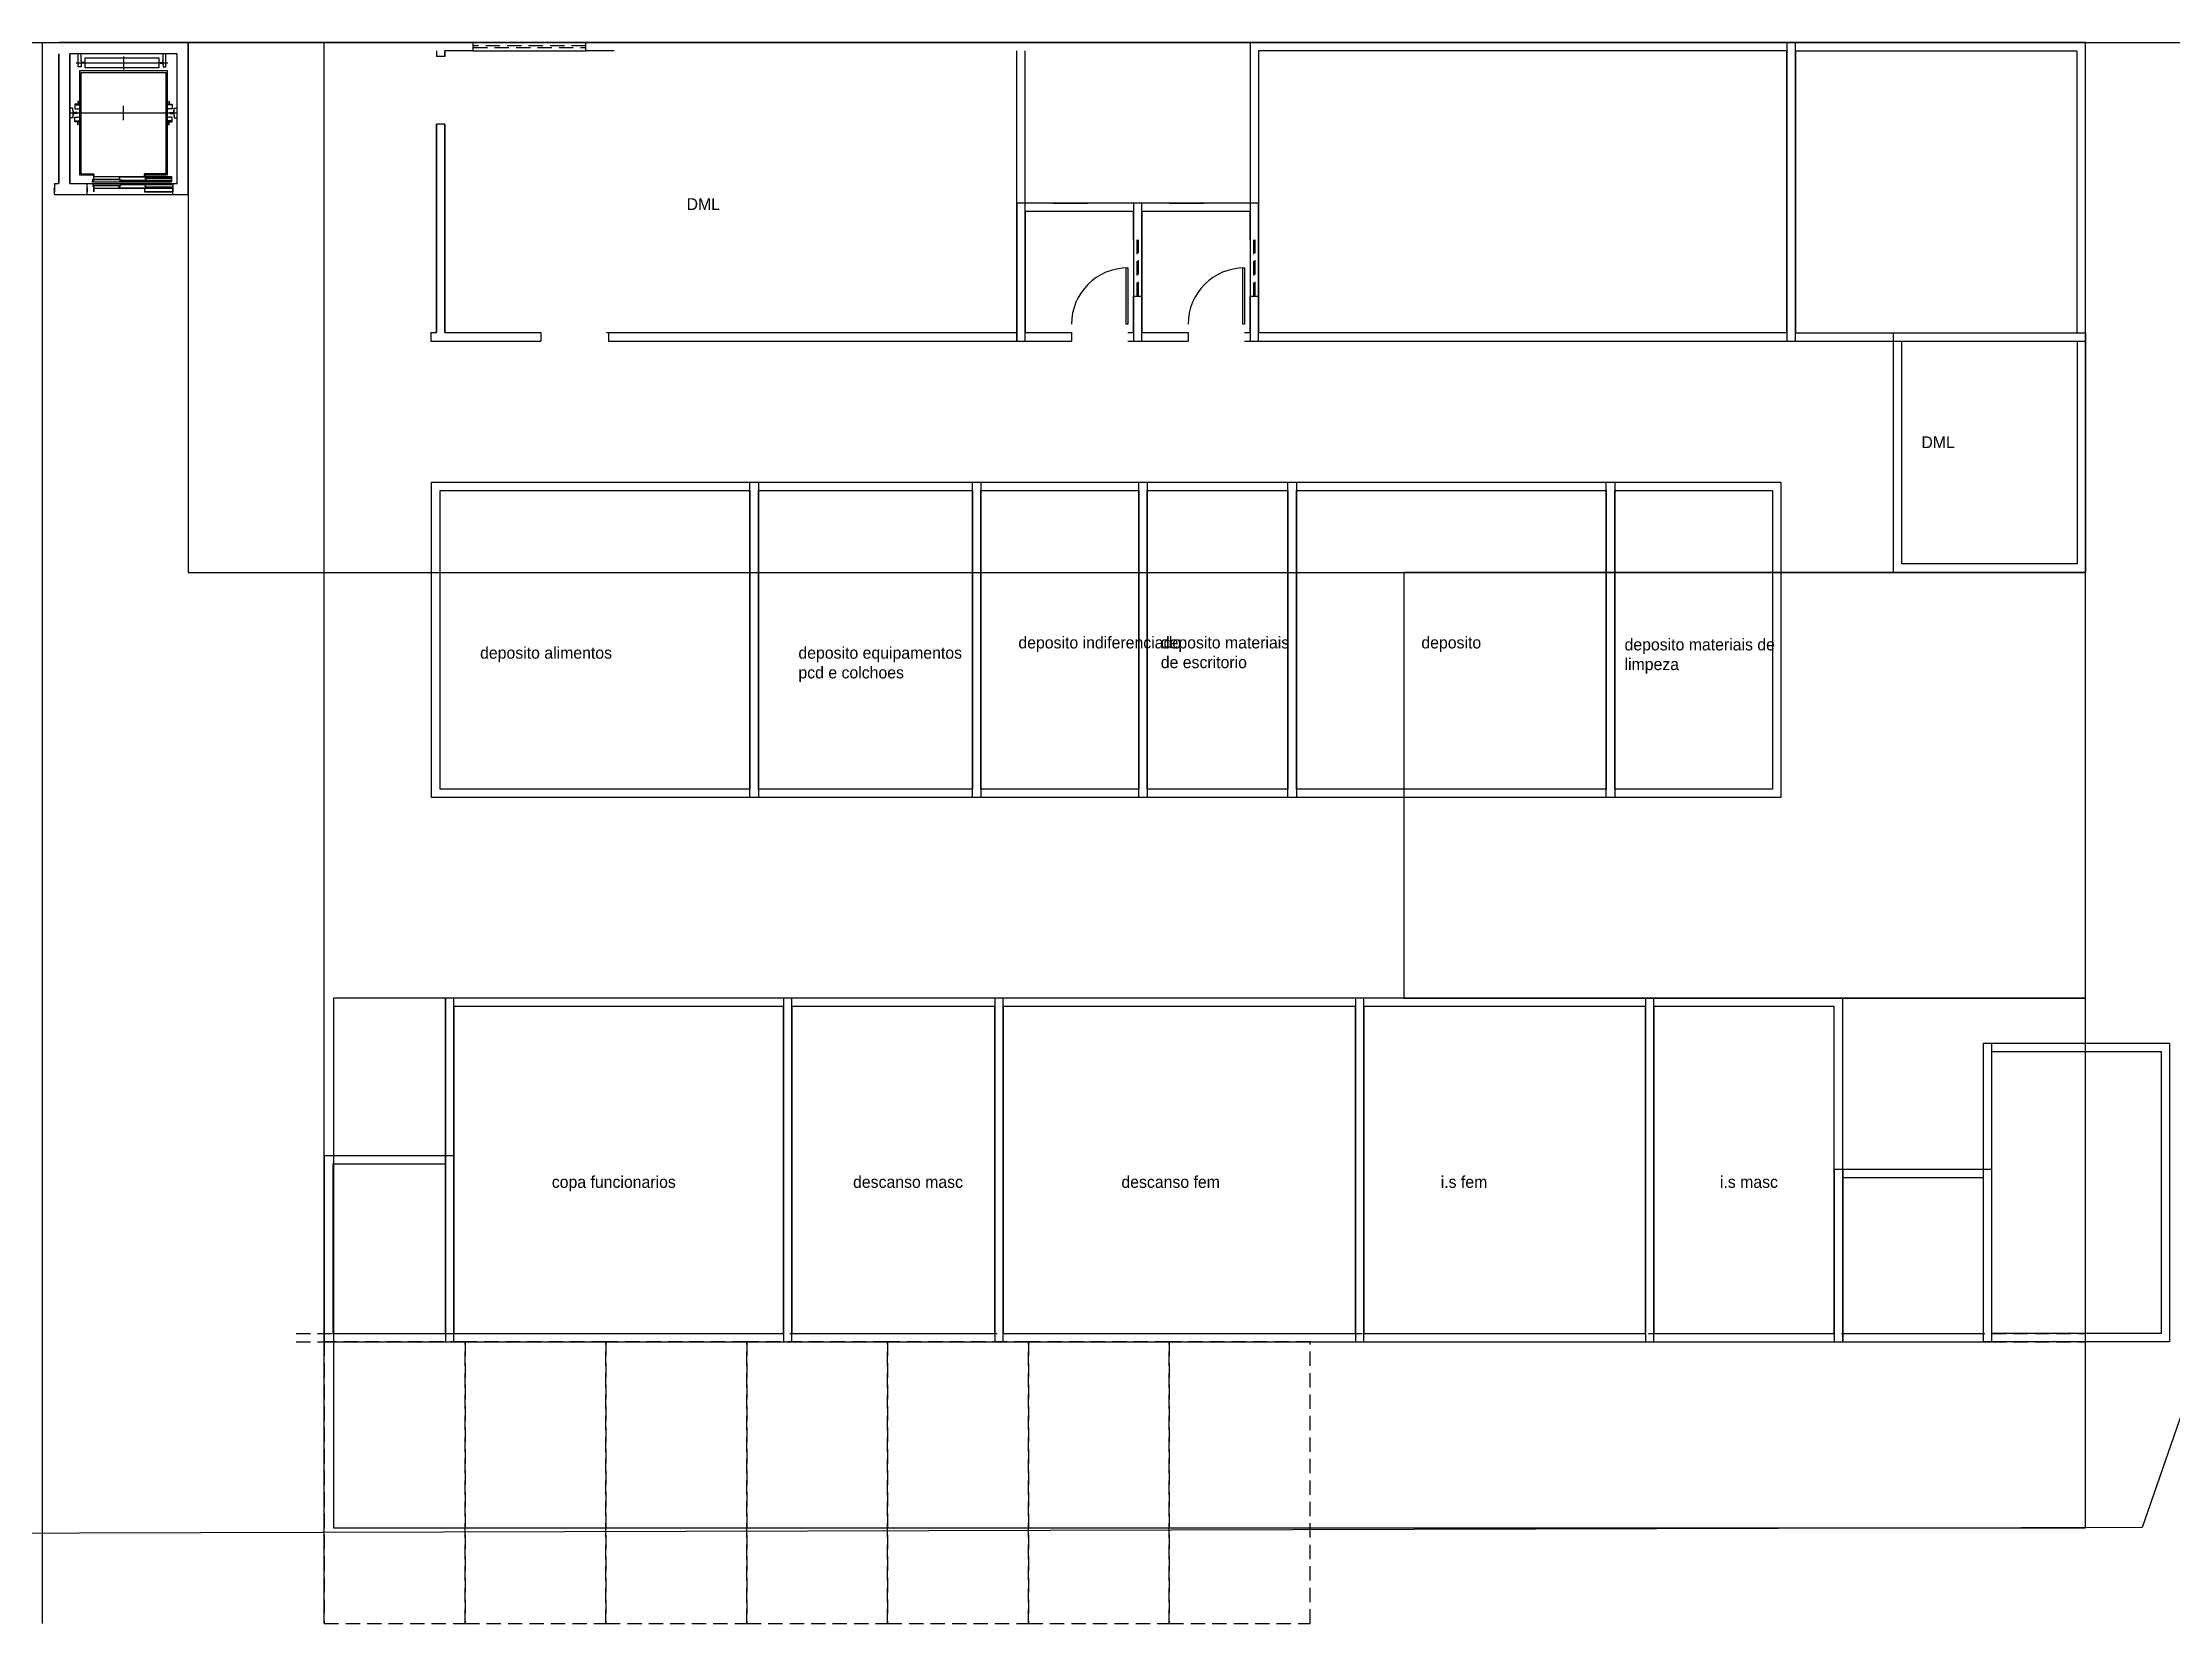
# Model space of a CAD drawing. Header units: centimetres. Extents: x 0 to 779865, y -139216 to 99734.
# Drawn here: x 767901 to 771677, y 3322 to 6128 of the extents above; entities that cross this region are included whole.
import ezdxf

# ---------------------------------------------------------------- set-up
doc = ezdxf.new("R2010")
doc.units = ezdxf.units.CM
doc.header["$LTSCALE"] = 4
for name, pattern in [('DASHED2', [9.525, 6.35, -3.175]), ('HIDDEN', [9.525, 6.35, -3.175]), ('LTYPE_4', [112.5, 56.25, -56.25]), ('LTYPE_6', [168.75, 112.5, -28.125, 0, -28.125])]:
    doc.linetypes.add(name, pattern=pattern)
for name, color, linetype in [('0.1', 1, 'Continuous'), ('0.2', 2, 'Continuous'), ('0.4', 4, 'Continuous'), ('0.6', 6, 'Continuous'), ('02-CONT', 2, 'Continuous'), ('04', 254, 'Continuous'), ('08', 8, 'Continuous'), ('A-DEMOLIR', 30, 'HIDDEN'), ('ALINHAMENTO', 3, 'Continuous'), ('DEMOLIR', 10, 'Continuous'), ('LIMITE-L', 7, 'Continuous')]:
    doc.layers.add(name, color=color, linetype=linetype)
doc.layers.add('C-TEXTO-03', color=2, linetype='Continuous', lineweight=20)
doc.styles.add('Símbolos', font='ERASLGHT.TTF')

msp = doc.modelspace()

# ---------------------------------------------------------------- texts
at = {"layer": 'C-TEXTO-03', "char_height": 21, "attachment_point": 1, "style": 'Símbolos'}
for s, insert, width in [('DML', (769044.602, 5852.047), 293.85658), ('DML', (771236.389, 5429.336), 293.85658), ('deposito indiferenciado ', (769633.538, 5073.798, 77040.339), 293.85658), ('deposito materiais de escritorio', (769886.308, 5073.798), 263.85658), ('deposito ', (770348.824, 5073.798, 77040.339), 293.85658), ('deposito materiais de limpeza', (770709.466, 5070.3), 293.85658), ('deposito alimentos', (768678.113, 5055.587), 293.85658), ('deposito equipamentos pcd e colchoes', (769243.113, 5055.587), 293.85658), ('copa funcionarios', (768805.407, 4116.28), 293.85658), ('descanso masc', (769340.102, 4116.28), 293.85658), ('descanso fem', (769816.436, 4116.28), 293.85658), ('i.s fem', (770383.198, 4116.28), 293.85658), ('i.s masc', (770878.769, 4116.28), 293.85658)]:
    msp.add_mtext(s, dxfattribs=dict(at, insert=insert, width=width))

# ---------------------------------------------------------------- blocks, each defined once
blk = doc.blocks.new('1_00e-flat-4')
at = {"color": 1}
blk.add_arc((28.4, -52.3), 100, 90, 180, dxfattribs=at)
at = {"layer": '02-CONT'}
blk.add_lwpolyline([(28.4, -52.3), (25.4, -52.3), (25.4, 47.7), (28.4, 47.7)], close=True, dxfattribs=at)

# ---------------------------------------------------------------- linework, layer by layer
at = {"layer": '0.1'}
for p, q in [((768865.814, 6128.311), (768665.814, 6128.311)), ((768665.814, 6113.311), (768865.814, 6113.311)), ((769837.814, 5778.311), (769837.814, 5678.311)), ((769852.814, 5678.311), (769852.814, 5778.311)), ((770044.814, 5778.311), (770044.814, 5678.311)), ((770059.814, 5678.311), (770059.814, 5778.311))]:
    msp.add_line(p, q, dxfattribs=at)
msp.add_lwpolyline([(767980.661, 5858.311), (768132.661, 5858.311)], dxfattribs=at)
at = {"layer": '0.2', "linetype": 'DASHED2'}
for p, q in [((768865.814, 6122.311), (768665.814, 6122.311)), ((768665.814, 6119.311), (768865.814, 6119.311)), ((769843.814, 5778.311), (769843.814, 5678.311)), ((769846.814, 5678.311), (769846.814, 5778.311)), ((770050.814, 5778.311), (770050.814, 5678.311)), ((770053.814, 5678.311), (770053.814, 5778.311))]:
    msp.add_line(p, q, dxfattribs=at)
at = {"layer": '0.4'}
for p, q in [((767901.476, 3322.044, 77040.339), (767901.476, 6128.311)), ((768401.476, 3322.044, 77040.339), (768401.476, 6128.311)), ((768616.476, 4037.044, 77040.339), (768616.476, 4431.958)), ((768631.476, 4037.044, 77040.339), (768631.476, 4431.958))]:
    msp.add_line(p, q, dxfattribs=at)
for points in [[(768160.161, 5187.846), (771527.753, 5187.846), (771527.753, 6128.133), (768160.161, 6128.133)], [(770044.814, 5598.311), (771012.753, 5598.311), (771012.753, 6128.311), (770044.814, 6128.311)], [(770997.753, 5598.133), (771527.753, 5598.133), (771527.753, 6128.133), (770997.753, 6128.133)], [(770059.814, 5613.311), (770997.753, 5613.311), (770997.753, 6113.311), (770059.814, 6113.311)], [(771012.753, 5613.133), (771512.753, 5613.133), (771512.753, 6113.133), (771012.753, 6113.133)], [(770317.674, 4431.958), (771527.753, 4431.958), (771527.753, 5187.846), (770317.674, 5187.846)], [(768417.674, 3491.958), (771527.623, 3491.958), (771527.623, 4431.958), (768417.674, 4431.958)], [(771676.676, 3822.044), (771346.676, 3822.044), (771346.676, 4352.044), (771676.676, 4352.044)], [(771661.676, 3837.044), (771361.676, 3837.044), (771361.676, 4337.044), (771661.676, 4337.044)]]:
    msp.add_lwpolyline(points, close=True, dxfattribs=at)
at = {"layer": '0.4', "elevation": 77040.339}
for points in [[(771186.753, 5613.133), (771527.753, 5613.133), (771527.753, 5187.846), (771186.753, 5187.846)], [(771201.753, 5598.133), (771512.753, 5598.133), (771512.753, 5202.846), (771201.753, 5202.846)], [(768592.103, 5348.133), (769172.103, 5348.133), (769172.103, 4788.219), (768592.103, 4788.219)], [(768607.103, 5333.133), (769157.103, 5333.133), (769157.103, 4803.219), (768607.103, 4803.219)], [(769157.103, 5348.133), (769567.103, 5348.133), (769567.103, 4788.219), (769157.103, 4788.219)], [(769172.103, 5333.133), (769552.103, 5333.133), (769552.103, 4803.219), (769172.103, 4803.219)], [(769552.103, 5348.133), (769862.103, 5348.133), (769862.103, 4788.219), (769552.103, 4788.219)], [(769567.103, 5333.133), (769847.103, 5333.133), (769847.103, 4803.219), (769567.103, 4803.219)], [(769847.103, 5348.133), (770127.103, 5348.133), (770127.103, 4788.219), (769847.103, 4788.219)], [(769862.103, 5333.133), (770112.103, 5333.133), (770112.103, 4803.219), (769862.103, 4803.219)], [(770112.103, 5348.133), (770692.103, 5348.133), (770692.103, 4788.219), (770112.103, 4788.219)], [(770127.103, 5333.133), (770677.103, 5333.133), (770677.103, 4803.219), (770127.103, 4803.219)], [(770677.103, 5348.133), (770987.103, 5348.133), (770987.103, 4788.219), (770677.103, 4788.219)], [(770692.103, 5333.133), (770972.103, 5333.133), (770972.103, 4803.219), (770692.103, 4803.219)], [(769231.676, 4431.958), (768616.676, 4431.958), (768616.676, 3822.044), (769231.676, 3822.044)], [(769606.676, 4431.958), (769216.676, 4431.958), (769216.676, 3822.044), (769606.676, 3822.044)], [(770246.676, 4431.958), (769591.676, 4431.958), (769591.676, 3822.044), (770246.676, 3822.044)], [(770761.676, 4431.958), (770231.676, 4431.958), (770231.676, 3822.044), (770761.676, 3822.044)], [(771096.676, 4431.958), (770746.676, 4431.958), (770746.676, 3822.044), (771096.676, 3822.044)], [(769216.676, 4416.958), (768631.676, 4416.958), (768631.676, 3837.044), (769216.676, 3837.044)], [(769591.676, 4416.958), (769231.676, 4416.958), (769231.676, 3837.044), (769591.676, 3837.044)], [(770231.676, 4416.958), (769606.676, 4416.958), (769606.676, 3837.044), (770231.676, 3837.044)], [(770746.676, 4416.958), (770246.676, 4416.958), (770246.676, 3837.044), (770746.676, 3837.044)], [(771081.676, 4416.958), (770761.676, 4416.958), (770761.676, 3837.044), (771081.676, 3837.044)]]:
    msp.add_lwpolyline(points, close=True, dxfattribs=at)
at = {"layer": '0.6'}
for p, q in [((768665.814, 6113.311), (768665.814, 6128.311)), ((768865.814, 6113.311), (768865.814, 6128.311)), ((768615.814, 6103.311), (768600.814, 6103.311)), ((768615.814, 5983.311), (768600.814, 5983.311)), ((769837.814, 5678.311), (769852.814, 5678.311)), ((770044.814, 5678.311), (770059.814, 5678.311)), ((768590.814, 5613.311), (768590.814, 5598.311)), ((768785.814, 5613.311), (768785.814, 5598.311)), ((768905.814, 5613.311), (768905.814, 5598.311)), ((769727.814, 5613.311), (769727.814, 5598.311)), ((769934.814, 5613.311), (769934.814, 5598.311))]:
    msp.add_line(p, q, dxfattribs=at)
for points in [[(768132.661, 5858.311), (768160.161, 5858.311), (768160.161, 6128.311), (767930.161, 6128.311)], [(768665.814, 6128.311), (768600.814, 6128.311)], [(768930.814, 6128.311), (768865.814, 6128.311)], [(768865.814, 6128.311), (768970.814, 6128.311)], [(768970.814, 6128.311), (768915.814, 6128.311)], [(767922.661, 5878.311), (767930.161, 5878.311), (767930.161, 6108.311)], [(767950.161, 5878.311), (767950.161, 6108.311)], [(768140.161, 6108.311), (767950.161, 6108.311), (767950.161, 5878.311), (767980.661, 5878.311)], [(768132.661, 5878.311), (768140.161, 5878.311), (768140.161, 6108.311)], [(768600.814, 6113.311), (768600.814, 6103.311)], [(768615.814, 6103.311), (768615.814, 6113.311)], [(768665.814, 6113.311), (768615.814, 6113.311), (768615.814, 6103.311)], [(768915.814, 6113.311), (768865.814, 6113.311)], [(769630.814, 5598.311), (769630.814, 6113.311)], [(769645.814, 5598.311), (769645.814, 6113.311)], [(768590.814, 5613.311), (768600.814, 5613.311), (768600.814, 5983.311)], [(768600.814, 5983.311), (768600.814, 5613.311)], [(768615.814, 5613.311), (768615.814, 5983.311)], [(768615.814, 5983.311), (768615.814, 5613.311), (768785.814, 5613.311)], [(767922.661, 5858.311), (767950.161, 5858.311)], [(767930.161, 5858.311), (767980.661, 5858.311)], [(769852.814, 5843.311), (769630.814, 5843.311), (769630.814, 5598.311), (769727.814, 5598.311)], [(769852.814, 5778.311), (769852.814, 5843.311), (769630.814, 5843.311)], [(769837.814, 5778.311), (769837.814, 5828.311), (769645.814, 5828.311), (769645.814, 5613.311), (769727.814, 5613.311)], [(769694.661, 5843.311), (769756.161, 5843.311)], [(770059.814, 5843.311), (769837.814, 5843.311), (769837.814, 5598.311), (769934.814, 5598.311)], [(770059.814, 5778.311), (770059.814, 5843.311), (769837.814, 5843.311)], [(770044.814, 5778.311), (770044.814, 5828.311), (769852.814, 5828.311), (769852.814, 5613.311), (769934.814, 5613.311)], [(769901.661, 5843.311), (769963.161, 5843.311)], [(769827.814, 5613.311), (769837.814, 5613.311), (769837.814, 5678.311)], [(769827.814, 5598.311), (769852.814, 5598.311), (769852.814, 5678.311)], [(770034.814, 5613.311), (770044.814, 5613.311), (770044.814, 5678.311)], [(770034.814, 5598.311), (770059.814, 5598.311), (770059.814, 5678.311)], [(768590.814, 5598.311), (768615.814, 5598.311)], [(768600.814, 5598.311), (768785.814, 5598.311)], [(768902.214, 5613.311), (769630.814, 5613.311)], [(768905.814, 5598.311), (769630.814, 5598.311)]]:
    msp.add_lwpolyline(points, dxfattribs=at)
at = {"layer": '04'}
msp.add_lwpolyline([(767930.161, 6108.311), (767930.161, 5878.311)], dxfattribs=at)
at = {"layer": '08', "color": 253, "linetype": 'LTYPE_6'}
for p, q in [((767960.884, 6092.311), (768124.06, 6092.311)), ((768045.161, 6103.365), (768045.161, 6080.429)), ((767950.161, 6003.311), (768139.19, 6003.311)), ((768045.161, 5990.52), (768045.161, 6015.75))]:
    msp.add_line(p, q, dxfattribs=at)
at = {"layer": '08', "color": 253}
for p, q in [((767964.761, 6085.061), (767964.761, 6108.311)), ((767969.761, 6085.061), (767964.761, 6085.061)), ((767967.161, 6078.311), (767967.161, 5893.311)), ((768123.161, 6078.311), (767967.161, 6078.311)), ((767969.761, 6095.561), (767969.761, 6108.311)), ((767970.161, 6095.161), (767969.761, 6095.561)), ((767969.761, 6095.561), (767969.761, 6089.061)), ((767970.161, 6089.461), (767969.761, 6089.061)), ((767969.761, 6089.061), (767969.761, 6085.061)), ((767970.161, 6095.161), (767970.161, 6092.511)), ((767971.461, 6092.511), (767970.161, 6092.511)), ((767970.161, 6092.111), (767970.161, 6089.461)), ((767971.461, 6092.111), (767970.161, 6092.111)), ((767971.461, 6092.511), (767971.661, 6092.711)), ((767971.661, 6091.911), (767971.461, 6092.111)), ((767975.161, 6092.711), (767971.661, 6092.711)), ((767975.161, 6091.911), (767971.661, 6091.911)), ((767975.161, 6092.711), (767975.161, 6091.911)), ((767977.161, 6101.311), (768108.161, 6101.311)), ((767977.161, 6083.311), (767977.161, 6101.311)), ((768108.161, 6083.311), (767977.161, 6083.311)), ((768108.161, 6101.311), (768108.161, 6083.311)), ((768110.161, 6092.711), (768113.661, 6092.711)), ((768110.161, 6091.911), (768110.161, 6092.711)), ((768110.161, 6091.911), (768113.661, 6091.911)), ((768113.661, 6092.711), (768113.861, 6092.511)), ((768113.861, 6092.111), (768113.661, 6091.911)), ((768113.861, 6092.511), (768115.161, 6092.511)), ((768113.861, 6092.111), (768115.161, 6092.111)), ((768115.161, 6095.161), (768115.561, 6095.561)), ((768115.161, 6092.511), (768115.161, 6095.161)), ((768115.161, 6089.461), (768115.161, 6092.111)), ((768115.161, 6089.461), (768115.561, 6089.061)), ((768115.561, 6095.561), (768115.561, 6108.311)), ((768115.561, 6089.061), (768115.561, 6095.561)), ((768115.561, 6089.061), (768115.561, 6085.061)), ((768115.561, 6085.061), (768120.561, 6085.061)), ((768120.561, 6085.061), (768120.561, 6108.311)), ((768123.161, 5893.311), (768123.161, 6078.311)), ((767970.161, 6075.311), (768120.161, 6075.311)), ((767970.161, 5895.311), (767970.161, 6075.311)), ((768091.095, 6075.311), (768091.095, 6075.311)), ((768120.161, 6075.311), (768120.161, 5895.311)), ((767955.161, 6011.811), (767950.161, 6011.811)), ((767955.161, 6007.811), (767955.161, 6011.811)), ((767955.161, 6007.811), (767955.611, 6007.811)), ((767955.161, 6007.811), (767955.161, 6003.311)), ((767955.161, 6003.311), (767955.161, 5998.811)), ((767955.978, 6007.462), (767955.611, 6007.811)), ((767956.143, 6004.111), (767955.978, 6007.462)), ((767956.511, 6003.761), (767956.143, 6004.111)), ((767956.143, 6002.512), (767956.511, 6002.861)), ((767958.111, 6003.761), (767956.511, 6003.761)), ((767958.111, 6002.861), (767956.511, 6002.861)), ((767958.111, 6003.761), (767958.461, 6004.111)), ((767958.111, 6002.861), (767958.461, 6002.511)), ((767962.661, 6004.111), (767958.461, 6004.111)), ((767958.661, 6018.911), (767958.661, 6010.811)), ((767964.061, 6018.911), (767958.661, 6018.911)), ((767964.661, 6018.311), (767958.661, 6018.311)), ((767958.661, 6010.811), (767964.661, 6010.811)), ((767962.661, 6003.311), (767962.661, 6004.111)), ((767962.661, 6003.311), (767962.661, 6002.511)), ((767964.061, 6024.311), (767964.061, 6018.911)), ((767964.661, 6024.311), (767964.061, 6024.311)), ((767964.661, 6024.311), (767964.661, 6018.311)), ((767964.661, 6018.311), (767967.161, 6018.311)), ((767964.661, 6010.811), (767967.161, 6010.811)), ((768125.661, 6018.311), (768123.161, 6018.311)), ((768125.661, 6010.811), (768123.161, 6010.811)), ((768125.661, 6024.311), (768126.261, 6024.311)), ((768125.661, 6024.311), (768125.661, 6018.311)), ((768125.661, 6018.311), (768131.661, 6018.311)), ((768131.661, 6010.811), (768125.661, 6010.811)), ((768126.261, 6024.311), (768126.261, 6018.911)), ((768126.261, 6018.911), (768131.661, 6018.911)), ((768127.661, 6004.111), (768131.861, 6004.111)), ((768127.661, 6003.311), (768127.661, 6004.111)), ((768127.661, 6003.311), (768127.661, 6002.511)), ((768131.661, 6018.911), (768131.661, 6010.811)), ((768132.211, 6003.761), (768131.861, 6004.111)), ((768132.211, 6002.861), (768131.861, 6002.511)), ((768132.211, 6003.761), (768133.811, 6003.761)), ((768132.211, 6002.861), (768133.811, 6002.861)), ((768134.178, 6004.111), (768133.811, 6003.761)), ((768133.811, 6002.861), (768134.178, 6002.512)), ((768134.178, 6004.111), (768134.343, 6007.462)), ((768134.343, 6007.462), (768134.711, 6007.811)), ((768135.161, 6007.811), (768134.711, 6007.811)), ((768135.161, 6007.811), (768135.161, 6011.811)), ((768135.161, 6011.811), (768140.161, 6011.811)), ((768135.161, 6003.311), (768135.161, 6007.811)), ((768135.161, 5998.811), (768135.161, 6003.311)), ((767955.161, 5994.811), (767950.161, 5994.811)), ((767955.161, 5998.811), (767955.611, 5998.811)), ((767955.161, 5998.811), (767955.161, 5994.811)), ((767955.978, 5999.161), (767955.611, 5998.811)), ((767956.143, 6002.512), (767955.978, 5999.161)), ((767962.661, 6002.511), (767958.461, 6002.511)), ((767958.661, 5995.811), (767964.661, 5995.811)), ((767958.661, 5987.711), (767958.661, 5995.811)), ((767964.661, 5988.311), (767958.661, 5988.311)), ((767964.061, 5987.711), (767958.661, 5987.711)), ((767964.061, 5982.311), (767964.061, 5987.711)), ((767964.661, 5982.311), (767964.061, 5982.311)), ((767964.661, 5995.811), (767967.161, 5995.811)), ((767964.661, 5982.311), (767964.661, 5988.311)), ((767964.661, 5988.311), (767967.161, 5988.311)), ((768125.661, 5995.811), (768123.161, 5995.811)), ((768125.661, 5988.311), (768123.161, 5988.311)), ((768131.661, 5995.811), (768125.661, 5995.811)), ((768125.661, 5988.311), (768131.661, 5988.311)), ((768125.661, 5982.311), (768125.661, 5988.311)), ((768125.661, 5982.311), (768126.261, 5982.311)), ((768126.261, 5987.711), (768131.661, 5987.711)), ((768126.261, 5982.311), (768126.261, 5987.711)), ((768127.661, 6002.511), (768131.861, 6002.511)), ((768131.661, 5987.711), (768131.661, 5995.811)), ((768134.178, 6002.512), (768134.343, 5999.161)), ((768134.343, 5999.161), (768134.711, 5998.811)), ((768135.161, 5998.811), (768134.711, 5998.811)), ((768135.161, 5998.811), (768135.161, 5994.811)), ((768135.161, 5994.811), (768140.161, 5994.811)), ((767967.161, 5893.311), (767992.461, 5893.311)), ((767970.161, 5895.311), (767992.661, 5895.311)), ((767992.461, 5893.311), (767992.461, 5890.311)), ((767992.461, 5886.011), (767992.461, 5890.311)), ((767992.661, 5890.311), (767992.661, 5895.311)), ((767992.661, 5885.811), (767992.661, 5890.311)), ((767992.661, 5890.311), (768130.161, 5890.311)), ((768037.661, 5889.811), (768084.661, 5889.811)), ((768037.661, 5889.811), (768037.661, 5885.811)), ((768084.461, 5889.611), (768037.861, 5889.611)), ((768037.861, 5886.011), (768037.861, 5889.611)), ((768120.161, 5895.311), (768082.661, 5895.311)), ((768082.661, 5890.311), (768082.661, 5895.311)), ((768082.861, 5893.311), (768123.161, 5893.311)), ((768082.861, 5890.511), (768082.861, 5893.311)), ((768084.161, 5890.511), (768082.861, 5890.511)), ((768084.161, 5890.311), (768084.161, 5890.511)), ((768084.461, 5886.011), (768084.461, 5889.611)), ((768084.661, 5889.811), (768084.661, 5885.811)), ((768130.161, 5890.311), (768130.161, 5881.311)), ((767921.161, 5869.311), (767921.161, 5869.111)), ((767921.161, 5869.111), (767922.461, 5869.111)), ((767922.461, 5869.111), (767922.461, 5863.511)), ((767922.661, 5878.311), (767922.661, 5869.311)), ((767922.661, 5878.311), (767922.661, 5863.311)), ((767922.661, 5858.311), (767922.661, 5869.311)), ((767980.661, 5878.311), (767989.661, 5878.311)), ((767980.661, 5869.311), (767980.661, 5878.311)), ((767980.661, 5863.311), (767980.661, 5878.311)), ((767980.661, 5869.311), (767982.161, 5869.311)), ((767980.661, 5858.311), (767980.661, 5869.311)), ((767980.861, 5869.111), (767980.861, 5863.511)), ((767982.161, 5869.111), (767980.861, 5869.111)), ((767982.161, 5869.311), (767982.161, 5869.111)), ((767989.661, 5881.511), (767990.961, 5881.511)), ((767989.661, 5881.311), (767989.661, 5881.511)), ((767989.661, 5881.311), (768130.161, 5881.311)), ((767989.661, 5878.311), (768132.661, 5878.311)), ((767989.661, 5878.311), (767989.661, 5878.111)), ((767989.661, 5878.111), (767990.961, 5878.111)), ((767990.961, 5886.011), (767992.461, 5886.011)), ((767990.961, 5881.511), (767990.961, 5886.011)), ((767990.961, 5878.111), (767990.961, 5873.611)), ((767990.961, 5873.611), (767992.461, 5873.611)), ((767991.161, 5885.811), (767991.161, 5881.311)), ((767992.661, 5885.811), (767991.161, 5885.811)), ((767991.161, 5873.811), (767991.161, 5878.311)), ((767992.661, 5873.811), (767991.161, 5873.811)), ((767991.461, 5885.311), (768039.661, 5885.311)), ((767991.461, 5881.311), (767991.461, 5885.311)), ((767991.461, 5878.311), (767991.461, 5874.311)), ((767991.461, 5874.311), (768039.661, 5874.311)), ((767991.661, 5885.111), (767991.661, 5881.511)), ((768039.461, 5885.111), (767991.661, 5885.111)), ((767991.661, 5881.511), (767992.961, 5881.511)), ((767991.661, 5878.111), (767992.961, 5878.111)), ((767991.661, 5874.511), (767991.661, 5878.111)), ((768039.461, 5874.511), (767991.661, 5874.511)), ((767992.461, 5873.611), (767992.461, 5863.511)), ((767992.661, 5863.311), (767992.661, 5873.811)), ((768132.661, 5869.311), (767992.661, 5869.311)), ((767992.961, 5881.511), (767992.961, 5881.311)), ((767992.961, 5878.111), (767992.961, 5878.311)), ((768037.661, 5885.811), (768039.161, 5885.811)), ((768037.661, 5873.811), (768039.161, 5873.811)), ((768037.661, 5869.811), (768037.661, 5873.811)), ((768037.661, 5869.811), (768084.661, 5869.811)), ((768039.161, 5886.011), (768037.861, 5886.011)), ((768037.861, 5873.611), (768037.861, 5870.011)), ((768039.161, 5873.611), (768037.861, 5873.611)), ((768084.461, 5870.011), (768037.861, 5870.011)), ((768038.161, 5881.511), (768039.461, 5881.511)), ((768038.161, 5881.311), (768038.161, 5881.511)), ((768038.161, 5878.311), (768038.161, 5878.111)), ((768038.161, 5878.111), (768039.461, 5878.111)), ((768039.161, 5885.811), (768039.161, 5886.011)), ((768039.161, 5873.811), (768039.161, 5873.611)), ((768039.461, 5881.511), (768039.461, 5885.111)), ((768039.461, 5878.111), (768039.461, 5874.511)), ((768039.661, 5885.311), (768039.661, 5881.311)), ((768039.661, 5883.811), (768130.161, 5883.811)), ((768130.161, 5882.811), (768039.661, 5882.811)), ((768039.661, 5874.311), (768039.661, 5878.311)), ((768039.661, 5876.811), (768132.661, 5876.811)), ((768132.661, 5875.811), (768039.661, 5875.811)), ((768082.661, 5869.311), (768082.661, 5863.311)), ((768082.661, 5863.311), (768132.661, 5863.311)), ((768082.861, 5863.511), (768082.861, 5869.111)), ((768082.861, 5869.111), (768084.161, 5869.111)), ((768132.461, 5863.511), (768082.861, 5863.511)), ((768083.161, 5886.011), (768084.461, 5886.011)), ((768083.161, 5885.811), (768083.161, 5886.011)), ((768084.661, 5885.811), (768083.161, 5885.811)), ((768083.161, 5873.811), (768083.161, 5873.611)), ((768084.661, 5873.811), (768083.161, 5873.811)), ((768083.161, 5873.611), (768084.461, 5873.611)), ((768084.161, 5869.111), (768084.161, 5869.311)), ((768084.461, 5873.611), (768084.461, 5870.011)), ((768130.161, 5888.311), (768084.661, 5888.311)), ((768084.661, 5887.311), (768130.161, 5887.311)), ((768084.661, 5869.811), (768084.661, 5873.811)), ((768084.661, 5872.311), (768132.661, 5872.311)), ((768132.661, 5871.311), (768084.661, 5871.311)), ((768131.161, 5869.311), (768131.161, 5869.111)), ((768131.161, 5869.111), (768132.461, 5869.111)), ((768132.461, 5869.111), (768132.461, 5863.511)), ((768132.661, 5878.311), (768132.661, 5869.311)), ((768132.661, 5878.311), (768132.661, 5863.311)), ((768132.661, 5858.311), (768132.661, 5869.311))]:
    msp.add_line(p, q, dxfattribs=at)
at = {"layer": '08', "color": 253, "linetype": 'LTYPE_4'}
for p, q in [((767958.661, 6017.461), (767964.661, 6017.461)), ((767964.661, 6017.461), (767967.161, 6017.461)), ((768125.661, 6017.461), (768123.161, 6017.461)), ((768131.661, 6017.461), (768125.661, 6017.461)), ((767958.661, 5989.161), (767964.661, 5989.161)), ((767964.661, 5989.161), (767967.161, 5989.161)), ((768125.661, 5989.161), (768123.161, 5989.161)), ((768131.661, 5989.161), (768125.661, 5989.161))]:
    msp.add_line(p, q, dxfattribs=at)
at = {"layer": 'A-DEMOLIR'}
for p, q in [((768351.476, 3837.044, 77040.339), (771527.623, 3837.044)), ((768351.476, 3822.044, 77040.339), (771527.623, 3822.044))]:
    msp.add_line(p, q, dxfattribs=at)
at = {"layer": 'A-DEMOLIR', "elevation": 77040.339}
for points in [[(768401.476, 3322.044), (768651.476, 3322.044), (768651.476, 3822.044), (768401.476, 3822.044)], [(768651.476, 3322.044), (768901.476, 3322.044), (768901.476, 3822.044), (768651.476, 3822.044)], [(768901.476, 3322.044), (769151.476, 3322.044), (769151.476, 3822.044), (768901.476, 3822.044)], [(769151.476, 3322.044), (769401.476, 3322.044), (769401.476, 3822.044), (769151.476, 3822.044)], [(769401.476, 3322.044), (769651.476, 3322.044), (769651.476, 3822.044), (769401.476, 3822.044)], [(769651.476, 3322.044), (769901.476, 3322.044), (769901.476, 3822.044), (769651.476, 3822.044)], [(769901.476, 3322.044), (770151.476, 3322.044), (770151.476, 3822.044), (769901.476, 3822.044)]]:
    msp.add_lwpolyline(points, close=True, dxfattribs=at)
at = {"layer": 'ALINHAMENTO'}
for points in [[(771527.753, 5187.846), (771186.753, 5187.846), (771186.753, 5598.133), (771527.753, 5598.133)], [(771676.676, 3822.044), (771361.676, 3822.044), (771361.676, 4352.044), (771676.676, 4352.044)]]:
    msp.add_lwpolyline(points, close=True, dxfattribs=at)
at = {"layer": 'ALINHAMENTO', "elevation": 77040.339}
msp.add_lwpolyline([(771096.676, 3822.044), (771361.676, 3822.044), (771361.676, 4127.991), (771096.676, 4127.991)], close=True, dxfattribs=at)
at = {"layer": 'DEMOLIR', "elevation": 77040.339}
for points in [[(768401.476, 3822.044), (768631.476, 3822.044), (768631.476, 4152.044), (768401.476, 4152.044)], [(768416.476, 3837.044), (768616.476, 3837.044), (768616.476, 4137.044), (768416.476, 4137.044)], [(771361.676, 3822.044), (771361.676, 4127.991), (771081.676, 4127.991), (771081.676, 3822.044)], [(771346.676, 3837.044), (771346.676, 4112.991), (771096.676, 4112.991), (771096.676, 3837.044)]]:
    msp.add_lwpolyline(points, close=True, dxfattribs=at)
at = {"layer": 'LIMITE-L'}
msp.add_lwpolyline([(771628.05, 3492.232), (759566.518, 3459.259), (759907.463, 6128.311), (772542.208, 6128.311)], close=True, dxfattribs=at)

# ---------------------------------------------------------------- block references
at = {"layer": '0.6'}
for p in [(769799.409, 5680.564), (770006.409, 5680.564)]:
    msp.add_blockref('1_00e-flat-4', p, dxfattribs=at)

msp.set_redraw_order([(e.dxf.handle, doc.entitydb.next_handle()) for e in msp.query("TEXT MTEXT ATTDEF DIMENSION ARC_DIMENSION")])  # texts and dimensions are drawn at this point

doc.saveas('drawing.dxf')
